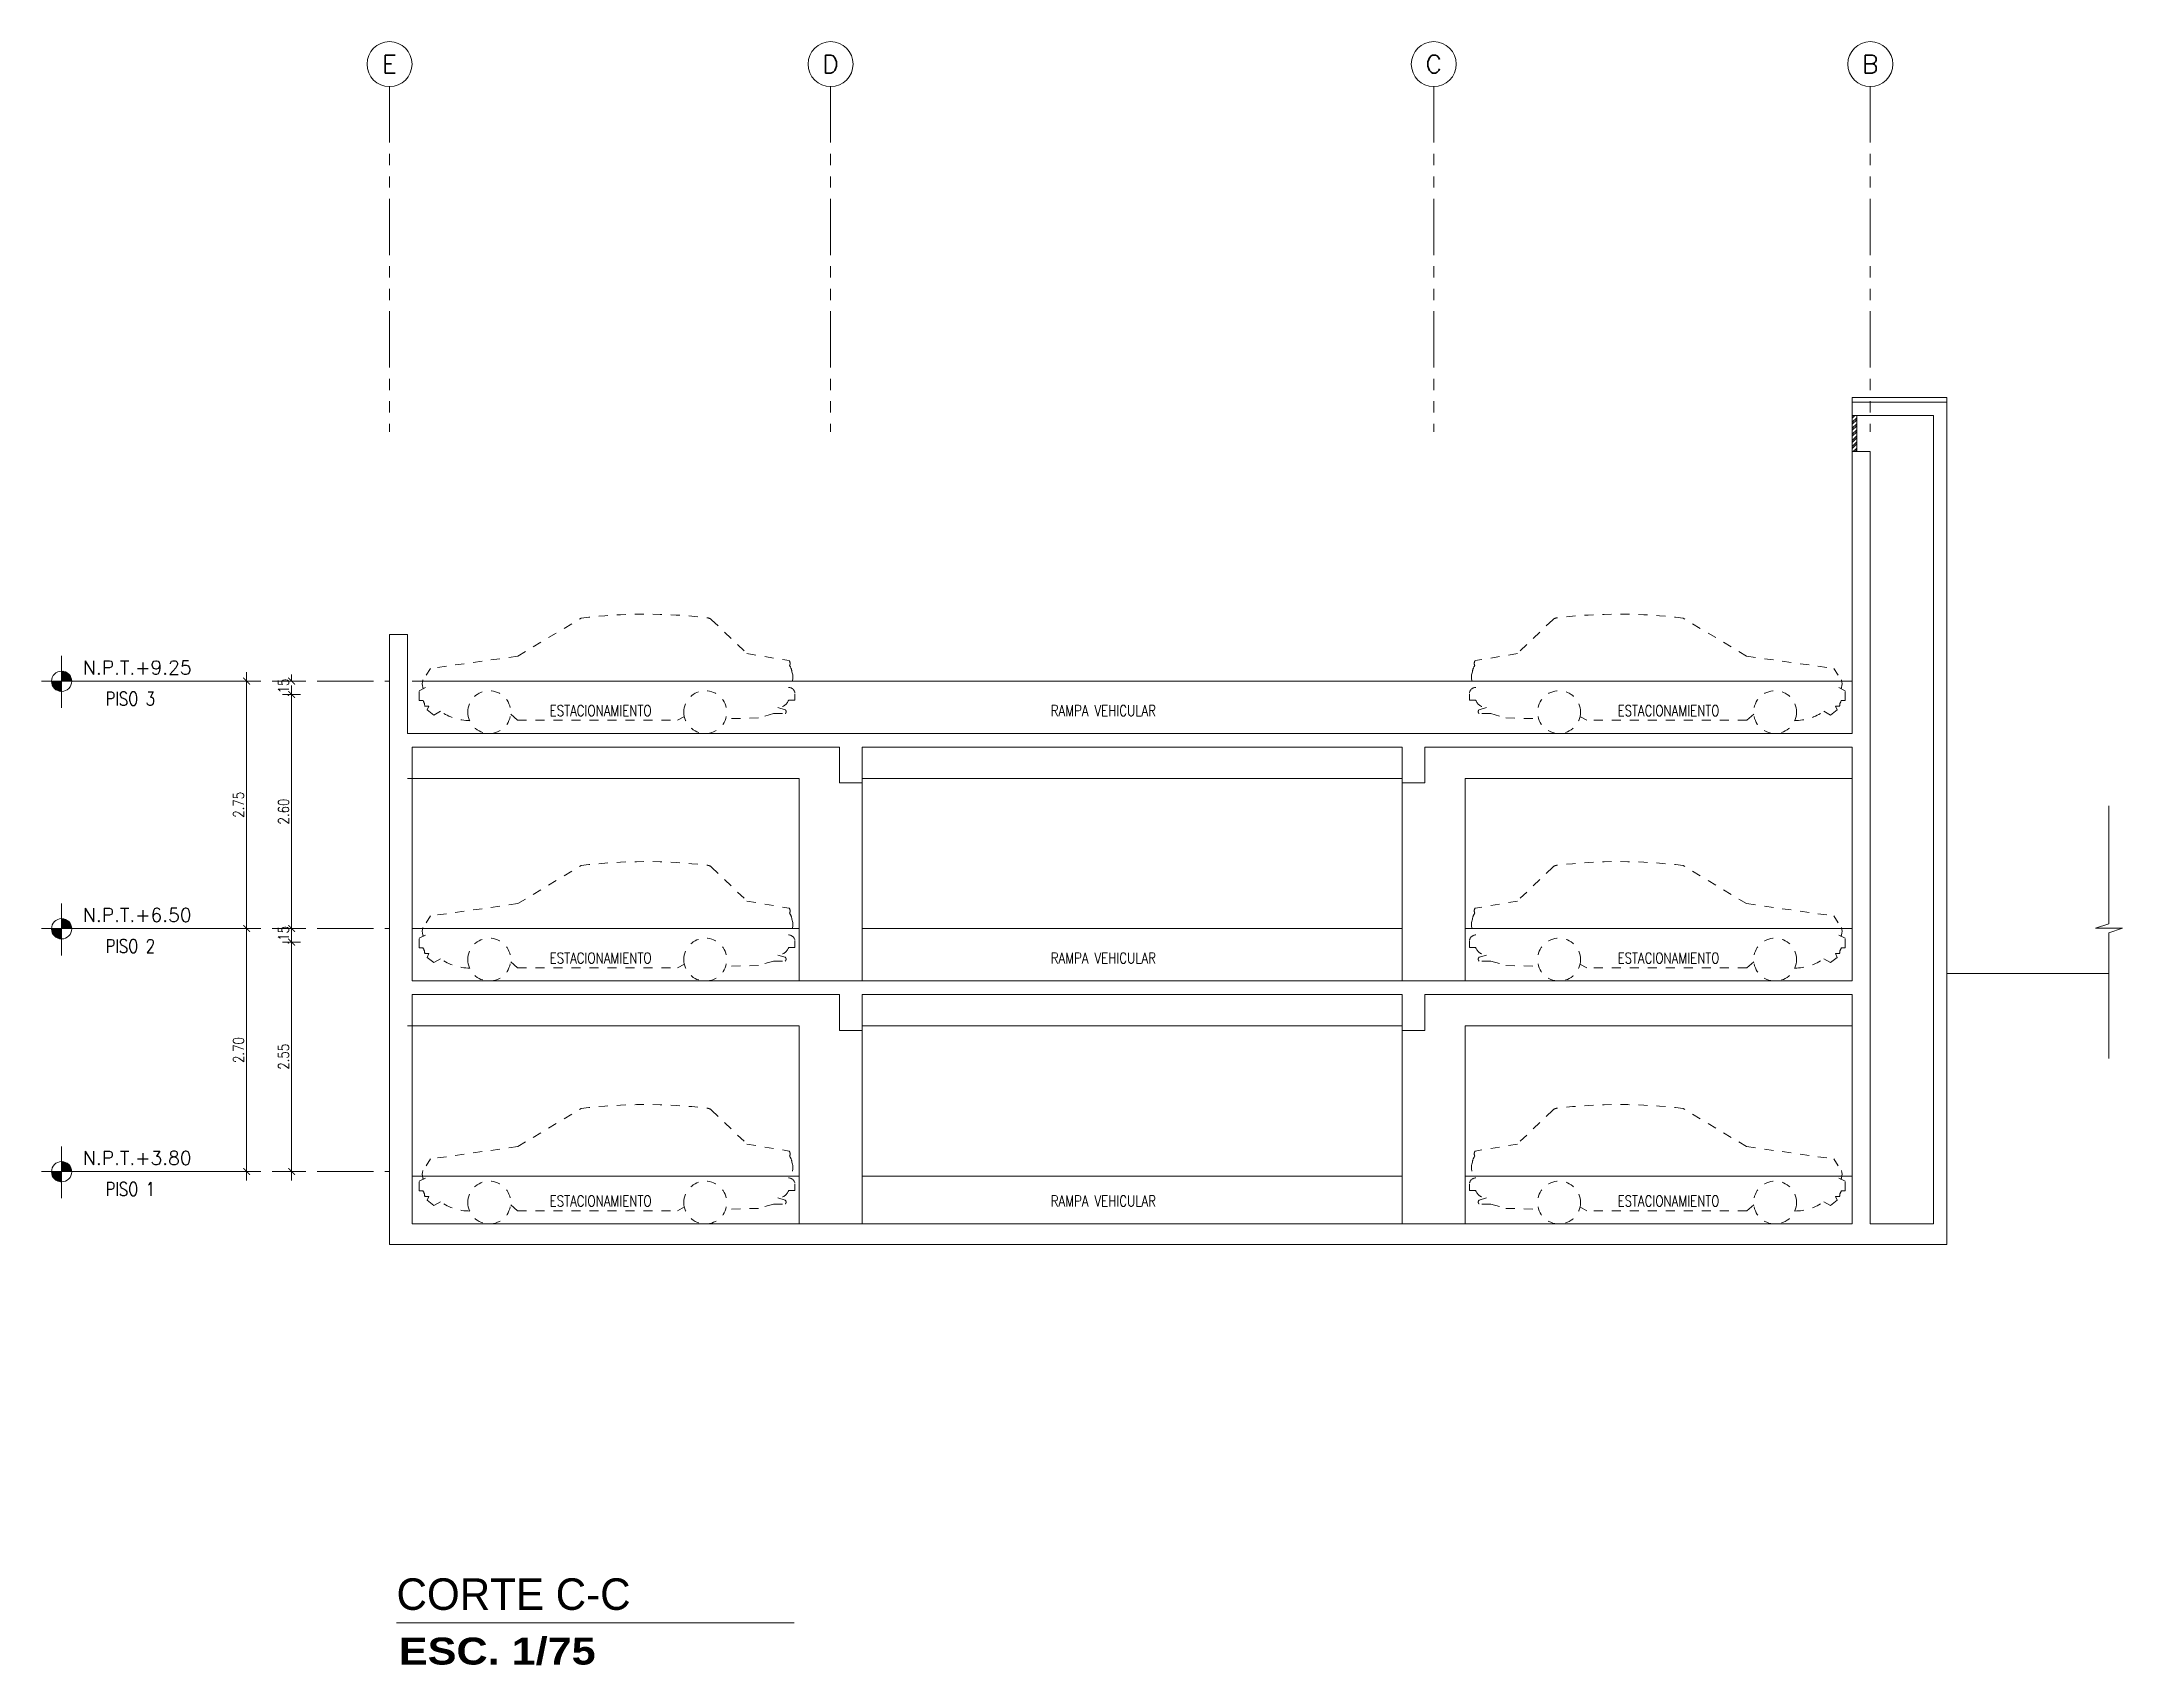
# Model space of a CAD drawing. Header units: millimetres. Extents: x 2085 to 2829, y 1352 to 1631.
# Drawn here: x 2321.54 to 2344.66, y 1400.37 to 1418.41 of the extents above; entities that cross this region are included whole.
import ezdxf
from ezdxf.enums import TextEntityAlignment as Align

# ---------------------------------------------------------------- set-up
doc = ezdxf.new("R2010")
doc.units = ezdxf.units.MM
for name, pattern in [('HIDDEN2', [0.1875, 0.125, -0.0625]), ('PHANTOM', [2.5, 1.25, -0.25, 0.25, -0.25, 0.25, -0.25]), ('PHANTOM2', [1.25, 0.625, -0.125, 0.125, -0.125, 0.125, -0.125])]:
    doc.linetypes.add(name, pattern=pattern)
doc.layers.get('0').update_dxf_attribs({"color": 251, "lineweight": 9})
doc.layers.get('DEFPOINTS').update_dxf_attribs({"color": 251, "lineweight": 9})
for name, color, linetype, lineweight in [('A-COTAS EXT', 251, 'Continuous', 9), ('A-EJES', 251, 'PHANTOM', 9), ('A-HATCH', 251, 'Continuous', 9), ('A-LINEAS', 251, 'Continuous', 9), ('A-MURO BAJO', 251, 'Continuous', 9), ('A-MUROS', 251, 'Continuous', 9), ('A-NIVELES-NPT', 251, 'Continuous', 9), ('A-PROYECCIONES', 251, 'HIDDEN2', 9), ('A-TEXTO-AMBIENTES', 251, 'Continuous', 9), ('A-TEXTO-TITULOS', 251, 'Continuous', 9)]:
    doc.layers.add(name, color=color, linetype=linetype, lineweight=lineweight)
doc.styles.add('R160-75', font='ariblk.ttf', dxfattribs={"height": 0.6})
doc.styles.add('R175-75', font='GOTHIC.TTF', dxfattribs={"height": 0.4})
doc.styles.add('R80', font='romans.shx', dxfattribs={"width": 0.8, "oblique": 15, "height": 0.1})
doc.styles.add('ROMANS', font='romans.shx', dxfattribs={"width": 0.8})
doc.styles.add('TXT_COTAS', font='romans.shx', dxfattribs={"width": 0.8})
doc.dimstyles.new('DLP-COTA 75', dxfattribs={"dimtxt": 0.11, "dimasz": 0.075, "dimexe": 0.1, "dimexo": 0.1, "dimgap": 0.03, "dimtad": 2, "dimzin": 4, "dimdsep": 46, "dimtxsty": 'TXT_COTAS', "dimblk": 'ARCHTICK', "dimcen": 0, "dimdle": 0.1, "dimclrd": 256, "dimclre": 256, "dimclrt": 2, "dimadec": 0, "dimazin": 0, "dimtfac": 1, "dimtix": 1, "dimtofl": 0, "dimtmove": 2, "dimatfit": 3, "dimfxl": 0.1, "dimfxlon": 1, "dimtolj": 1, "dimtzin": 0, "dimlwd": 9, "dimlwe": 9, "dimarcsym": 0})

msp = doc.modelspace()

# ---------------------------------------------------------------- texts
at = {"layer": 'A-EJES', "color": 1, "linetype": 'Continuous', "style": 'ROMANS'}
for s, p in [('E', (2325.408, 1418.162)), ('D', (2330.308, 1418.162)), ('C', (2337.008, 1418.162)), ('B', (2341.858, 1418.162))]:
    msp.add_text(s, height=0.2, dxfattribs=at).set_placement(p, align=Align.MIDDLE_CENTER)
at = {"layer": 'A-TEXTO-AMBIENTES', "style": 'ROMANS', "width": 0.8}
for s, p in [('ESTACIONAMIENTO', (2327.753, 1410.918)), ('RAMPA VEHICULAR ', (2333.371, 1410.918)), ('ESTACIONAMIENTO', (2339.616, 1410.918)), ('ESTACIONAMIENTO', (2327.753, 1408.168)), ('RAMPA VEHICULAR ', (2333.371, 1408.168)), ('ESTACIONAMIENTO', (2339.616, 1408.168)), ('ESTACIONAMIENTO', (2327.753, 1405.468)), ('RAMPA VEHICULAR ', (2333.371, 1405.468)), ('ESTACIONAMIENTO', (2339.616, 1405.468))]:
    msp.add_text(s, height=0.12, dxfattribs=at).set_placement(p, align=Align.CENTER)
at = {"layer": 'A-TEXTO-AMBIENTES', "char_height": 0.15, "width": 2.55621, "attachment_point": 5, "style": 'ROMANS'}
for s, insert in [('PISO 3', (2322.528, 1411.111, 0)), ('PISO 2', (2322.528, 1408.361, 0)), ('PISO 1', (2322.528, 1405.661, 0))]:
    msp.add_mtext(s, dxfattribs=dict(at, insert=insert))
at = {"layer": 'A-TEXTO-TITULOS', "color": 1, "insert": (2325.486, 1401.335, 0), "char_height": 0.35, "width": 3.60919, "attachment_point": 1, "style": 'R175-75'}
msp.add_mtext('CORTE C-C', dxfattribs=at)
at = {"layer": 'A-TEXTO-TITULOS', "color": 3, "insert": (2325.512, 1400.677, 0), "char_height": 0.3, "width": 10.72512, "attachment_point": 1, "style": 'R160-75'}
msp.add_mtext('ESC. 1/75', dxfattribs=at)

# ---------------------------------------------------------------- blocks, each defined once
blk = doc.blocks.new('A$C69A92EB5')
at = {"layer": 'A-PROYECCIONES', "color": 252, "ltscale": 0.7}
for p, q in [((-1.245, 1.117), (-1.639, 0.74)), ((0.908, 0.712), (0.204, 1.134)), ((-1.639, 0.74), (-2.108, 0.662)), ((0.908, 0.712), (1.876, 0.575)), ((1.923, 0.5), (1.876, 0.575)), ((-2.172, 0.294), (-2.172, 0.223)), ((2.001, 0.328), (1.932, 0.363)), ((2.001, 0.221), (2.001, 0.328)), ((-2.102, 0.223), (-2.172, 0.223)), ((-1.982, 0.141), (-2.064, 0.116)), ((-1.932, 0.074), (-2.064, 0.074)), ((-1.932, 0.074), (-1.766, 0.025)), ((-1.766, 0.025), (-1.402, 0.016)), ((-0.868, 0), (-0.944, 0.041)), ((0.911, 0), (-0.868, 0)), ((0.911, 0), (0.987, 0.067)), ((1.766, 0.1), (1.839, 0.056)), ((1.839, 0.056), (1.913, 0.115)), ((1.913, 0.115), (1.895, 0.156)), ((1.942, 0.156), (1.895, 0.156)), ((1.962, 0.221), (2.001, 0.221))]:
    blk.add_line(p, q, dxfattribs=at)
for centre in [(-1.176, 0.09), (1.224, 0.09)]:
    blk.add_circle(centre, 0.238, dxfattribs=at)
for centre, radius, start, end in [((-0.512, -4.644), 5.823, 82.9344, 96.8241), ((-1.195, 1.068), 0.07, 96.8241, 135.38), ((-1.98, 0.481), 0.169, 160.2802, 223.6862), ((-2, 0.525), 0.139, 143.2856, 174.5745), ((-2.065, 0.631), 0.0529, 144.5797, 206.5352), ((1.843, 0.404), 0.125, 334.4822, 50.1738), ((-2.102, 0.294), 0.07, 90, 180), ((-1.982, 0.27), 0.129, 201.1239, 270), ((-2.047, 0.095), 0.0269, 129.8126, 230.1874), ((1.442, 0.555), 0.559, 270, 305.3582), ((2.056, 0.156), 0.115, 145.5522, 179.8152)]:
    blk.add_arc(centre, radius, start, end, dxfattribs=at)
blk = doc.blocks.new('_ArchTick')
at = {"color": 0, "linetype": 'ByBlock', "const_width": 0.15}
blk.add_lwpolyline([(-0.5, -0.5), (0.5, 0.5)], dxfattribs=at)
blk = doc.blocks.new('*D70')
at = {"layer": 'A-COTAS EXT', "lineweight": 9, "transparency": 16777216}
for p, q in [((2323.821, 1408.456), (2323.821, 1411.406)), ((2323.921, 1411.306), (2323.721, 1411.306)), ((2323.921, 1408.556), (2323.721, 1408.556))]:
    blk.add_line(p, q, dxfattribs=at)
at = {"layer": 'DEFPOINTS', "color": 0, "transparency": 16777216}
for p in [(2323.821, 1411.306), (2324.221, 1411.306), (2325.408, 1408.556, 0)]:
    blk.add_point(p, dxfattribs=at)
at = {"layer": 'A-COTAS EXT', "lineweight": 9, "transparency": 16777216, "xscale": 0.075, "yscale": 0.075, "zscale": 0.075}
for p, rotation in [((2323.821, 1411.306), 90), ((2323.821, 1408.556), 270)]:
    blk.add_blockref('_ArchTick', p, dxfattribs=dict(at, rotation=rotation))
at = {"layer": 'A-COTAS EXT', "color": 2, "transparency": 16777216, "insert": (2323.731, 1409.931), "char_height": 0.12, "attachment_point": 5, "rotation": 90, "style": 'TXT_COTAS'}
blk.add_mtext('\\A1;2.75', dxfattribs=at)
blk = doc.blocks.new('*D71')
at = {"layer": 'A-COTAS EXT', "lineweight": 9, "transparency": 16777216}
for p, q in [((2324.421, 1411.156), (2324.221, 1411.156)), ((2324.321, 1408.456), (2324.321, 1411.256)), ((2324.421, 1408.556), (2324.221, 1408.556))]:
    blk.add_line(p, q, dxfattribs=at)
at = {"layer": 'DEFPOINTS', "color": 0, "transparency": 16777216}
for p in [(2324.321, 1411.156), (2325.371, 1411.156, 0), (2325.408, 1408.556, 0)]:
    blk.add_point(p, dxfattribs=at)
at = {"layer": 'A-COTAS EXT', "lineweight": 9, "transparency": 16777216, "xscale": 0.075, "yscale": 0.075, "zscale": 0.075}
for p, rotation in [((2324.321, 1411.156), 90), ((2324.321, 1408.556), 270)]:
    blk.add_blockref('_ArchTick', p, dxfattribs=dict(at, rotation=rotation))
at = {"layer": 'A-COTAS EXT', "color": 2, "transparency": 16777216, "insert": (2324.231, 1409.856), "char_height": 0.12, "attachment_point": 5, "rotation": 90, "style": 'TXT_COTAS'}
blk.add_mtext('\\A1;2.60', dxfattribs=at)
blk = doc.blocks.new('*D72')
at = {"layer": 'A-COTAS EXT', "lineweight": 9, "transparency": 16777216}
for p, q in [((2324.321, 1411.306), (2324.321, 1411.381)), ((2324.421, 1411.306), (2324.221, 1411.306)), ((2324.421, 1411.156), (2324.221, 1411.156)), ((2324.321, 1411.156), (2324.321, 1411.081))]:
    blk.add_line(p, q, dxfattribs=at)
at = {"layer": 'DEFPOINTS', "color": 0, "transparency": 16777216}
for p in [(2324.321, 1411.306), (2325.361, 1411.306, 0), (2325.371, 1411.156, 0)]:
    blk.add_point(p, dxfattribs=at)
at = {"layer": 'A-COTAS EXT', "lineweight": 9, "transparency": 16777216, "xscale": 0.075, "yscale": 0.075, "zscale": 0.075}
for p, rotation in [((2324.321, 1411.306), 270), ((2324.321, 1411.156), 90)]:
    blk.add_blockref('_ArchTick', p, dxfattribs=dict(at, rotation=rotation))
at = {"layer": 'A-COTAS EXT', "color": 2, "transparency": 16777216, "insert": (2324.231, 1411.231), "char_height": 0.12, "attachment_point": 5, "rotation": 90, "style": 'TXT_COTAS'}
blk.add_mtext('\\A1;.15', dxfattribs=at)
blk = doc.blocks.new('*D73')
at = {"layer": 'A-COTAS EXT', "lineweight": 9, "transparency": 16777216}
for p, q in [((2323.821, 1405.756), (2323.821, 1408.656)), ((2323.921, 1408.556), (2323.721, 1408.556)), ((2323.921, 1405.856), (2323.721, 1405.856))]:
    blk.add_line(p, q, dxfattribs=at)
at = {"layer": 'DEFPOINTS', "color": 0, "transparency": 16777216}
for p in [(2323.821, 1408.556), (2324.22, 1408.556), (2324.663, 1405.856)]:
    blk.add_point(p, dxfattribs=at)
at = {"layer": 'A-COTAS EXT', "lineweight": 9, "transparency": 16777216, "xscale": 0.075, "yscale": 0.075, "zscale": 0.075}
for p, rotation in [((2323.821, 1408.556), 90), ((2323.821, 1405.856), 270)]:
    blk.add_blockref('_ArchTick', p, dxfattribs=dict(at, rotation=rotation))
at = {"layer": 'A-COTAS EXT', "color": 2, "transparency": 16777216, "insert": (2323.731, 1407.206), "char_height": 0.12, "attachment_point": 5, "rotation": 90, "style": 'TXT_COTAS'}
blk.add_mtext('\\A1;2.70', dxfattribs=at)
blk = doc.blocks.new('*D74')
at = {"layer": 'A-COTAS EXT', "lineweight": 9, "transparency": 16777216}
for p, q in [((2324.421, 1408.406), (2324.221, 1408.406)), ((2324.321, 1405.756), (2324.321, 1408.506)), ((2324.421, 1405.856), (2324.221, 1405.856))]:
    blk.add_line(p, q, dxfattribs=at)
at = {"layer": 'DEFPOINTS', "color": 0, "transparency": 16777216}
for p in [(2324.321, 1408.406), (2325.408, 1408.406), (2324.663, 1405.856)]:
    blk.add_point(p, dxfattribs=at)
at = {"layer": 'A-COTAS EXT', "lineweight": 9, "transparency": 16777216, "xscale": 0.075, "yscale": 0.075, "zscale": 0.075}
for p, rotation in [((2324.321, 1408.406), 90), ((2324.321, 1405.856), 270)]:
    blk.add_blockref('_ArchTick', p, dxfattribs=dict(at, rotation=rotation))
at = {"layer": 'A-COTAS EXT', "color": 2, "transparency": 16777216, "insert": (2324.231, 1407.131), "char_height": 0.12, "attachment_point": 5, "rotation": 90, "style": 'TXT_COTAS'}
blk.add_mtext('\\A1;2.55', dxfattribs=at)
blk = doc.blocks.new('*D75')
at = {"layer": 'A-COTAS EXT', "lineweight": 9, "transparency": 16777216}
for p, q in [((2324.321, 1408.556), (2324.321, 1408.631)), ((2324.421, 1408.556), (2324.221, 1408.556)), ((2324.421, 1408.406), (2324.221, 1408.406)), ((2324.321, 1408.406), (2324.321, 1408.331))]:
    blk.add_line(p, q, dxfattribs=at)
at = {"layer": 'DEFPOINTS', "color": 0, "transparency": 16777216}
for p in [(2324.321, 1408.556), (2325.408, 1408.556), (2325.408, 1408.406)]:
    blk.add_point(p, dxfattribs=at)
at = {"layer": 'A-COTAS EXT', "lineweight": 9, "transparency": 16777216, "xscale": 0.075, "yscale": 0.075, "zscale": 0.075}
for p, rotation in [((2324.321, 1408.556), 270), ((2324.321, 1408.406), 90)]:
    blk.add_blockref('_ArchTick', p, dxfattribs=dict(at, rotation=rotation))
at = {"layer": 'A-COTAS EXT', "color": 2, "transparency": 16777216, "insert": (2324.231, 1408.481), "char_height": 0.12, "attachment_point": 5, "rotation": 90, "style": 'TXT_COTAS'}
blk.add_mtext('\\A1;.15', dxfattribs=at)
blk = doc.blocks.new('SIM NIVEL PLANTA')
at = {"linetype": 'Continuous'}
h = blk.add_hatch(dxfattribs=at)
h.set_pattern_fill('_USER', color=256, scale=0.099996, angle=45, style=0, pattern_type=0)
h.set_pattern_definition([(45, (35396.10581, 26516.4892), (-0.0707080889, 0.0707080889), [])])
h.paths.add_polyline_path([(-17.03, 0), (-15.53, 0, 0.409209), (-17.03, 1.47)])
h.paths.add_polyline_path([(-18.53, 0, 0.419236), (-17.03, -1.53), (-17.03, 0)])
for p, q in [((-17.03, -3.97), (-17.03, 3.72)), ((4.81, 0), (-20, 0))]:
    blk.add_line(p, q)
blk.add_circle((-17.03, -0.03), 1.5, dxfattribs=at)
at = {"style": 'R80'}
blk.add_attdef('N.P.T.+0.00', text='', height=2.03, dxfattribs=at).set_placement((-5.83, 2.01), align=Align.MIDDLE_CENTER)

# ---------------------------------------------------------------- dimensions: what is measured, and where the dimension line sits
at = {"layer": 'A-COTAS EXT'}
for base, p1, p2, picture, middle in [((2323.821, 1411.306, 0), (2325.408, 1408.556), (2324.221, 1411.306, 0), '*D70', (2323.731, 1409.931, 0)), ((2324.321, 1411.306, 0), (2325.371, 1411.156, 0), (2325.361, 1411.306, 0), '*D72', (2324.231, 1411.231, 0)), ((2324.321, 1411.156, 0), (2325.408, 1408.556), (2325.371, 1411.156, 0), '*D71', (2324.231, 1409.856, 0)), ((2323.821, 1408.556), (2324.663, 1405.856), (2324.22, 1408.556), '*D73', (2323.731, 1407.206)), ((2324.321, 1408.556), (2325.408, 1408.406), (2325.408, 1408.556), '*D75', (2324.231, 1408.481)), ((2324.321, 1408.406), (2324.663, 1405.856), (2325.408, 1408.406), '*D74', (2324.231, 1407.131))]:
    dim = msp.add_linear_dim(base=base, p1=p1, p2=p2, angle=90, dimstyle='DLP-COTA 75', override={"dimtxt": 0.12}, dxfattribs=at)
    dim.commit()
    dim.dimension.update_dxf_attribs({"geometry": picture, "text_midpoint": middle})

# ---------------------------------------------------------------- hatches: boundary and pattern name
at = {"layer": 'A-MURO BAJO'}
h = msp.add_hatch(dxfattribs=at)
h.set_pattern_fill('ANSI32', color=256, scale=0.005)
h.set_pattern_definition([(45, (-224231.686524, -8186746.821733), (-0.033675960454, 0.033675960454), []), (45, (-224231.664073, -8186746.821733), (-0.033675960454, 0.033675960454), [])])
h.paths.add_polyline_path([(2341.708, 1414.256), (2341.658, 1414.256), (2341.658, 1413.856), (2341.708, 1413.856)])

# ---------------------------------------------------------------- linework, layer by layer
for p, q in [((2325.658, 1411.306), (2341.658, 1411.306)), ((2325.658, 1408.556), (2329.958, 1408.556)), ((2330.658, 1408.556), (2336.658, 1408.556)), ((2337.358, 1408.556), (2341.658, 1408.556)), ((2325.658, 1405.806), (2329.958, 1405.806)), ((2330.658, 1405.806), (2336.658, 1405.806)), ((2337.358, 1405.806), (2341.658, 1405.806))]:
    msp.add_line(p, q)
at = {"layer": 'A-EJES', "ltscale": 0.5}
for p, q in [((2323.355, 1411.306), (2325.408, 1411.306)), ((2323.355, 1408.556), (2325.408, 1408.556)), ((2323.355, 1405.856), (2325.408, 1405.856))]:
    msp.add_line(p, q, dxfattribs=at)
at = {"layer": 'A-EJES', "linetype": 'PHANTOM2'}
for points in [[(2325.408, 1417.915), (2325.408, 1414.074)], [(2330.308, 1417.915), (2330.308, 1414.074)], [(2337.008, 1417.915), (2337.008, 1414.074)], [(2341.858, 1417.915), (2341.858, 1414.074)]]:
    msp.add_lwpolyline(points, dxfattribs=at)
at = {"layer": 'A-EJES', "linetype": 'Continuous'}
for centre in [(2325.408, 1418.162), (2330.308, 1418.162), (2337.008, 1418.162), (2341.858, 1418.162)]:
    msp.add_circle(centre, 0.25, dxfattribs=at)
at = {"layer": 'A-LINEAS', "linetype": 'Continuous'}
msp.add_lwpolyline([(2344.508, 1407.111), (2344.508, 1408.51), (2344.658, 1408.56), (2344.358, 1408.56), (2344.508, 1408.61), (2344.508, 1409.921)], dxfattribs=at)
at = {"layer": 'A-MURO BAJO'}
for p, q in [((2341.658, 1414.256), (2341.658, 1413.856)), ((2341.708, 1414.256), (2341.708, 1413.856)), ((2325.608, 1410.224), (2329.958, 1410.224)), ((2329.958, 1407.974), (2329.958, 1410.224)), ((2330.658, 1410.224), (2336.658, 1410.224)), ((2337.358, 1407.974), (2337.358, 1410.224)), ((2337.358, 1410.224), (2341.658, 1410.224)), ((2330.658, 1407.974), (2330.658, 1410.174)), ((2336.658, 1407.974), (2336.658, 1410.174)), ((2325.608, 1407.474), (2329.958, 1407.474)), ((2329.958, 1405.274), (2329.958, 1407.474)), ((2330.658, 1407.474), (2336.658, 1407.474)), ((2337.358, 1405.274), (2337.358, 1407.474)), ((2337.358, 1407.474), (2341.658, 1407.474)), ((2330.658, 1405.274), (2330.658, 1407.424)), ((2336.658, 1405.274), (2336.658, 1407.424))]:
    msp.add_line(p, q, dxfattribs=at)
msp.add_lwpolyline([(2341.658, 1414.406), (2341.658, 1414.456), (2342.708, 1414.456), (2342.708, 1414.406)], dxfattribs=at)
at = {"layer": 'A-MUROS'}
for p, q in [((2341.658, 1414.256), (2341.658, 1414.406)), ((2341.658, 1414.406), (2342.708, 1414.406)), ((2342.708, 1405.044), (2342.708, 1414.406)), ((2341.658, 1414.256), (2342.558, 1414.256)), ((2342.558, 1405.274), (2342.558, 1414.256)), ((2341.658, 1410.724), (2341.658, 1413.856)), ((2341.658, 1413.856), (2341.858, 1413.856)), ((2341.858, 1405.274), (2341.858, 1413.856)), ((2325.408, 1405.044), (2325.408, 1411.824)), ((2325.408, 1411.824), (2325.608, 1411.824)), ((2325.608, 1410.724), (2325.608, 1411.824)), ((2325.608, 1410.724), (2341.658, 1410.724)), ((2325.658, 1407.974), (2325.658, 1410.573)), ((2325.658, 1410.573), (2330.408, 1410.573)), ((2330.408, 1410.174), (2330.408, 1410.573)), ((2330.658, 1410.573), (2336.658, 1410.573)), ((2330.658, 1410.573), (2330.658, 1410.174)), ((2336.658, 1410.573), (2336.658, 1410.174)), ((2336.908, 1410.573), (2341.658, 1410.573)), ((2336.908, 1410.174), (2336.908, 1410.573)), ((2341.658, 1407.974), (2341.658, 1410.573)), ((2330.658, 1410.174), (2330.408, 1410.174)), ((2336.658, 1410.174), (2336.908, 1410.174)), ((2325.658, 1407.974), (2341.658, 1407.974)), ((2342.708, 1408.056), (2344.508, 1408.056)), ((2325.658, 1405.274), (2325.658, 1407.824)), ((2325.658, 1407.824), (2330.408, 1407.824)), ((2330.408, 1407.424), (2330.408, 1407.824)), ((2330.658, 1407.824), (2336.658, 1407.824)), ((2330.658, 1407.824), (2330.658, 1407.424)), ((2336.658, 1407.824), (2336.658, 1407.424)), ((2336.908, 1407.824), (2341.658, 1407.824)), ((2336.908, 1407.424), (2336.908, 1407.824)), ((2341.658, 1405.274), (2341.658, 1407.824)), ((2330.658, 1407.424), (2330.408, 1407.424)), ((2336.658, 1407.424), (2336.908, 1407.424)), ((2325.658, 1405.274), (2341.658, 1405.274)), ((2341.858, 1405.274), (2342.558, 1405.274)), ((2325.408, 1405.044), (2342.708, 1405.044))]:
    msp.add_line(p, q, dxfattribs=at)
at = {"layer": 'A-TEXTO-TITULOS', "color": 1}
msp.add_lwpolyline([(2325.486, 1400.84), (2329.905, 1400.84)], dxfattribs=at)

# ---------------------------------------------------------------- block references
at = {"layer": 'A-HATCH', "xscale": -1}
for p in [(2327.74, 1410.871, 0), (2327.74, 1408.121, 0), (2327.74, 1405.421, 0)]:
    msp.add_blockref('A$C69A92EB5', p, dxfattribs=at)
at = {"layer": 'A-HATCH'}
for p in [(2339.576, 1410.871, 0), (2339.576, 1408.121, 0), (2339.576, 1405.421, 0)]:
    msp.add_blockref('A$C69A92EB5', p, dxfattribs=at)
at = {"layer": 'A-NIVELES-NPT', "xscale": 0.075, "yscale": 0.075, "zscale": 0.075}
for p, values in [((2323.043, 1411.306), {'N.P.T.+0.00': 'N.P.T.+9.25'}), ((2323.043, 1408.556), {'N.P.T.+0.00': 'N.P.T.+6.50'}), ((2323.043, 1405.856), {'N.P.T.+0.00': 'N.P.T.+3.80'})]:
    msp.add_blockref('SIM NIVEL PLANTA', p, dxfattribs=at).add_auto_attribs(values)

msp.set_redraw_order([(e.dxf.handle, doc.entitydb.next_handle()) for e in msp.query("TEXT MTEXT ATTDEF DIMENSION ARC_DIMENSION")])  # texts and dimensions are drawn at this point

doc.saveas('drawing.dxf')
